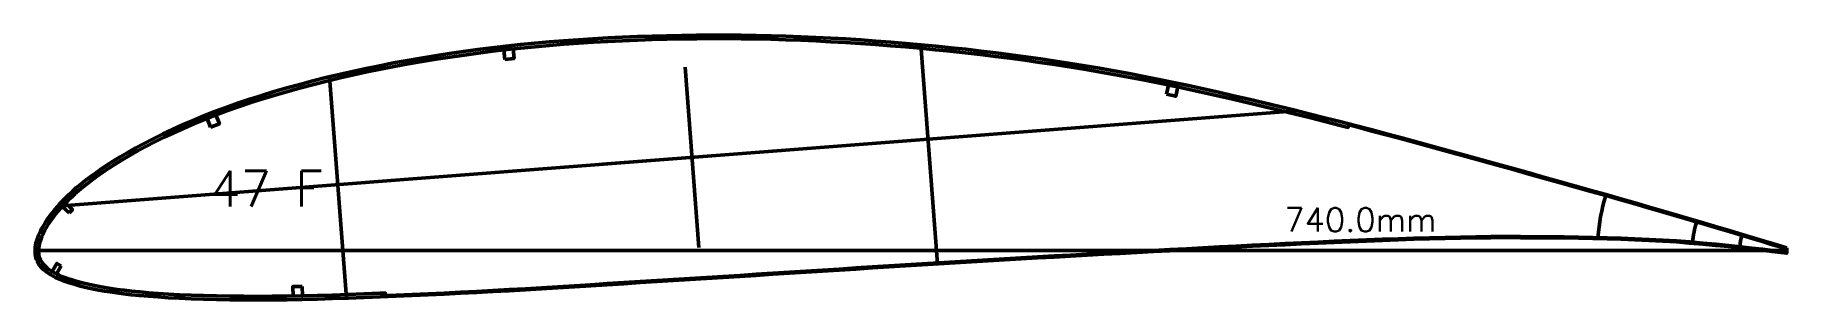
# Model space of a CAD drawing. Header units: metres. Extents: x -405 to 675, y -15418 to 133.
# Drawn here: x -277 to 463, y -9221 to -9109 of the extents above; entities that cross this region are included whole.
import ezdxf
from ezdxf.enums import TextEntityAlignment as Align

# ---------------------------------------------------------------- set-up
doc = ezdxf.new("R2010")
doc.units = ezdxf.units.M
for name, color, linetype, lineweight in [('FoilLayer', 7, 'Continuous', 50), ('RefFoilLayer', 7, 'Continuous', 50), ('StringerLayer', 7, 'Continuous', 50), ('SubLayer', 7, 'Continuous', 50), ('TextLayer', 7, 'Continuous', 50)]:
    doc.layers.add(name, color=color, linetype=linetype, lineweight=lineweight)
doc.styles.add('MSゴシック', font='romans')

msp = doc.modelspace()

# ---------------------------------------------------------------- texts
at = {"layer": 'TextLayer', "style": 'MSゴシック'}
msp.add_text('47 F', height=15, dxfattribs=at).set_placement((-203.5, -9181.32))
msp.add_text('740.0mm', height=10, dxfattribs=at).set_placement((314.5, -9194.99), align=Align.BOTTOM_RIGHT)

# ---------------------------------------------------------------- linework, layer by layer
at = {"layer": 'FoilLayer'}
msp.add_lwpolyline([(462.36, -9199.32), (460.1, -9198.59), (456.46, -9197.5), (452.53, -9196.28), (448.23, -9194.98), (443.54, -9193.59), (438.5, -9192.1), (433.16, -9190.51), (427.58, -9188.86), (421.83, -9187.16), (416.03, -9185.47), (410.19, -9183.8), (404.26, -9182.07), (398.26, -9180.31), (392.17, -9178.56), (385.97, -9176.79), (379.67, -9175.02), (373.25, -9173.21), (366.73, -9171.38), (360.13, -9169.53), (353.49, -9167.67), (346.82, -9165.8), (340.16, -9163.94), (333.49, -9162.09), (326.83, -9160.24), (320.17, -9158.41), (313.53, -9156.59), (306.91, -9154.79), (300.32, -9153.02), (293.75, -9151.26), (287.18, -9149.53), (280.63, -9147.82), (277.39, -9146.98), (277.12, -9148), (273.84, -9147.15), (267.32, -9145.49), (260.82, -9143.86), (254.33, -9142.25), (247.83, -9140.67), (241.34, -9139.12), (234.87, -9137.58), (228.44, -9136.08), (222.06, -9134.61), (215.73, -9133.2), (209.42, -9131.82), (203.14, -9130.5), (196.87, -9129.22), (190.61, -9127.98), (184.37, -9126.78), (178.13, -9125.63), (171.91, -9124.53), (165.68, -9123.47), (159.44, -9122.46), (153.19, -9121.49), (146.94, -9120.56), (140.67, -9119.67), (134.4, -9118.82), (128.13, -9118.02), (121.84, -9117.25), (115.54, -9116.53), (109.23, -9115.86), (102.9, -9115.21), (96.55, -9114.61), (90.21, -9114.04), (83.87, -9113.52), (77.53, -9113.03), (71.2, -9112.59), (64.88, -9112.18), (58.56, -9111.82), (52.25, -9111.5), (45.95, -9111.23), (39.65, -9111), (33.36, -9110.82), (27.08, -9110.67), (20.8, -9110.58), (14.52, -9110.53), (8.25, -9110.52), (1.98, -9110.56), (-4.3, -9110.65), (-10.57, -9110.78), (-16.83, -9110.95), (-23.07, -9111.16), (-29.31, -9111.43), (-35.54, -9111.73), (-41.75, -9112.09), (-47.94, -9112.48), (-54.1, -9112.92), (-60.22, -9113.41), (-66.29, -9113.94), (-72.33, -9114.52), (-78.34, -9115.17), (-84.34, -9115.88), (-90.33, -9116.63), (-96.3, -9117.44), (-102.25, -9118.31), (-108.18, -9119.22), (-114.08, -9120.19), (-119.95, -9121.21), (-125.78, -9122.28), (-131.57, -9123.41), (-137.31, -9124.58), (-143, -9125.82), (-148.65, -9127.1), (-154.23, -9128.45), (-159.78, -9129.85), (-165.28, -9131.31), (-170.7, -9132.8), (-176.02, -9134.33), (-181.23, -9135.91), (-186.33, -9137.53), (-191.31, -9139.2), (-196.19, -9140.93), (-200.96, -9142.71), (-205.62, -9144.54), (-210.16, -9146.4), (-214.57, -9148.3), (-218.83, -9150.23), (-222.95, -9152.17), (-226.89, -9154.12), (-230.65, -9156.05), (-234.21, -9157.95), (-237.56, -9159.83), (-240.7, -9161.67), (-243.63, -9163.48), (-246.37, -9165.25), (-248.92, -9166.96), (-251.28, -9168.62), (-253.47, -9170.22), (-255.49, -9171.77), (-257.35, -9173.25), (-259.07, -9174.69), (-260.65, -9176.09), (-262.11, -9177.44), (-263.46, -9178.75), (-264.71, -9180.01), (-265.86, -9181.22), (-266.92, -9182.4), (-267.91, -9183.54), (-268.81, -9184.64), (-269.64, -9185.71), (-270.41, -9186.75), (-271.12, -9187.76), (-271.77, -9188.74), (-272.37, -9189.69), (-272.92, -9190.64), (-273.42, -9191.54), (-273.88, -9192.4), (-274.27, -9193.24), (-274.63, -9194.09), (-274.96, -9194.93), (-275.24, -9195.7), (-275.47, -9196.44), (-275.65, -9197.19), (-275.79, -9197.94), (-275.9, -9198.66), (-275.97, -9199.35), (-276, -9200.05), (-275.99, -9200.67), (-275.95, -9201.3), (-275.85, -9201.93), (-275.69, -9202.57), (-275.48, -9203.2), (-275.21, -9203.84), (-274.88, -9204.46), (-274.5, -9205.07), (-274.05, -9205.66), (-273.54, -9206.25), (-272.96, -9206.83), (-272.32, -9207.39), (-271.63, -9207.93), (-270.88, -9208.46), (-270.07, -9208.97), (-269.2, -9209.47), (-268.26, -9209.94), (-267.25, -9210.4), (-266.17, -9210.86), (-265.01, -9211.3), (-263.77, -9211.75), (-262.45, -9212.19), (-261.05, -9212.63), (-259.56, -9213.06), (-257.97, -9213.5), (-256.26, -9213.92), (-254.42, -9214.33), (-252.44, -9214.75), (-250.3, -9215.16), (-247.99, -9215.57), (-245.49, -9215.98), (-242.8, -9216.38), (-239.88, -9216.76), (-236.72, -9217.13), (-233.27, -9217.46), (-229.53, -9217.78), (-225.49, -9218.09), (-221.15, -9218.37), (-216.51, -9218.61), (-211.58, -9218.82), (-206.36, -9218.99), (-200.87, -9219.12), (-195.17, -9219.22), (-189.31, -9219.29), (-183.34, -9219.32), (-177.27, -9219.3), (-171.09, -9219.22), (-164.78, -9219.09), (-158.36, -9218.93), (-151.85, -9218.74), (-145.25, -9218.53), (-138.57, -9218.28), (-131.82, -9218.02), (-129.56, -9217.94), (-129.52, -9218.98), (-125, -9218.81), (-118.22, -9218.53), (-111.45, -9218.23), (-104.66, -9217.91), (-97.83, -9217.56), (-90.98, -9217.2), (-84.11, -9216.84), (-77.25, -9216.47), (-70.4, -9216.08), (-63.54, -9215.67), (-56.65, -9215.24), (-49.72, -9214.81), (-42.78, -9214.38), (-35.82, -9213.95), (-28.86, -9213.52), (-21.88, -9213.07), (-14.88, -9212.63), (-7.88, -9212.18), (-0.87, -9211.74), (6.13, -9211.31), (13.14, -9210.87), (20.14, -9210.44), (27.14, -9209.99), (34.14, -9209.54), (41.15, -9209.1), (48.15, -9208.66), (55.16, -9208.22), (62.16, -9207.78), (69.16, -9207.34), (76.17, -9206.89), (83.17, -9206.44), (90.16, -9205.99), (97.15, -9205.55), (104.13, -9205.11), (111.11, -9204.69), (118.09, -9204.26), (125.06, -9203.84), (132.02, -9203.43), (138.98, -9203.03), (145.94, -9202.64), (152.91, -9202.26), (159.9, -9201.88), (166.9, -9201.49), (173.89, -9201.11), (180.89, -9200.72), (187.88, -9200.33), (194.87, -9199.95), (201.86, -9199.58), (208.84, -9199.21), (215.82, -9198.83), (222.79, -9198.46), (229.74, -9198.09), (236.67, -9197.74), (243.61, -9197.4), (250.56, -9197.06), (257.5, -9196.73), (264.4, -9196.4), (271.26, -9196.08), (278.07, -9195.78), (284.85, -9195.51), (291.6, -9195.24), (298.29, -9194.99), (304.91, -9194.78), (311.49, -9194.61), (318.07, -9194.47), (324.61, -9194.35), (331.1, -9194.22), (337.47, -9194.1), (343.72, -9194.06), (349.95, -9194.09), (356.18, -9194.12), (362.34, -9194.14), (368.43, -9194.21), (374.49, -9194.34), (380.53, -9194.48), (386.51, -9194.59), (392.41, -9194.74), (398.28, -9194.99), (404.2, -9195.29), (410.08, -9195.59), (415.81, -9195.91), (421.43, -9196.34), (427.02, -9196.83), (432.51, -9197.35), (437.81, -9197.85), (442.86, -9198.38), (447.64, -9198.91), (452.13, -9199.4), (456.29, -9199.89), (460.13, -9200.35), (462.51, -9200.66)], close=True, dxfattribs=at)
at = {"layer": 'RefFoilLayer'}
msp.add_lwpolyline([(462.5, -9198.89), (460.23, -9198.16), (456.6, -9197.07), (452.66, -9195.85), (448.36, -9194.55), (443.67, -9193.16), (438.63, -9191.67), (433.29, -9190.08), (427.7, -9188.43), (421.96, -9186.73), (416.16, -9185.03), (410.31, -9183.37), (404.39, -9181.64), (398.39, -9179.87), (392.29, -9178.13), (386.09, -9176.36), (379.79, -9174.59), (373.37, -9172.78), (366.85, -9170.95), (360.25, -9169.1), (353.61, -9167.23), (346.94, -9165.37), (340.28, -9163.5), (333.61, -9161.65), (326.95, -9159.81), (320.29, -9157.98), (313.65, -9156.16), (307.03, -9154.36), (300.44, -9152.58), (293.86, -9150.83), (287.29, -9149.09), (280.74, -9147.38), (274.21, -9145.69), (267.69, -9144.03), (261.18, -9142.4), (254.68, -9140.79), (248.18, -9139.21), (241.69, -9137.66), (235.21, -9136.12), (228.78, -9134.61), (222.39, -9133.15), (216.05, -9131.73), (209.73, -9130.36), (203.44, -9129.03), (197.16, -9127.75), (190.9, -9126.51), (184.64, -9125.31), (178.39, -9124.16), (172.16, -9123.05), (165.92, -9121.99), (159.67, -9120.98), (153.41, -9120), (147.15, -9119.07), (140.87, -9118.18), (134.59, -9117.33), (128.31, -9116.53), (122.01, -9115.76), (115.7, -9115.04), (109.38, -9114.36), (103.04, -9113.72), (96.69, -9113.12), (90.34, -9112.55), (83.98, -9112.02), (77.64, -9111.54), (71.3, -9111.09), (64.96, -9110.68), (58.64, -9110.32), (52.32, -9110.01), (46.01, -9109.73), (39.7, -9109.5), (33.4, -9109.32), (27.1, -9109.17), (20.81, -9109.08), (14.53, -9109.03), (8.24, -9109.02), (1.96, -9109.06), (-4.33, -9109.15), (-10.61, -9109.28), (-16.88, -9109.45), (-23.14, -9109.67), (-29.39, -9109.93), (-35.62, -9110.24), (-41.84, -9110.59), (-48.05, -9110.99), (-54.22, -9111.43), (-60.35, -9111.91), (-66.44, -9112.44), (-72.49, -9113.03), (-78.51, -9113.68), (-84.53, -9114.39), (-90.53, -9115.15), (-96.52, -9115.96), (-102.48, -9116.82), (-108.42, -9117.74), (-114.34, -9118.71), (-120.22, -9119.73), (-126.06, -9120.81), (-131.87, -9121.94), (-137.63, -9123.12), (-143.34, -9124.35), (-149, -9125.64), (-154.6, -9126.99), (-160.16, -9128.4), (-165.68, -9129.86), (-171.12, -9131.36), (-176.46, -9132.9), (-181.69, -9134.48), (-186.8, -9136.11), (-191.81, -9137.79), (-196.71, -9139.53), (-201.51, -9141.31), (-206.19, -9143.15), (-210.76, -9145.02), (-215.19, -9146.93), (-219.47, -9148.87), (-223.61, -9150.83), (-227.58, -9152.78), (-231.36, -9154.73), (-234.94, -9156.65), (-238.32, -9158.54), (-241.48, -9160.4), (-244.45, -9162.22), (-247.21, -9164), (-249.78, -9165.73), (-252.17, -9167.41), (-254.38, -9169.03), (-256.43, -9170.59), (-258.32, -9172.11), (-260.06, -9173.57), (-261.67, -9174.99), (-263.15, -9176.36), (-264.52, -9177.69), (-265.8, -9178.98), (-266.97, -9180.22), (-268.06, -9181.42), (-269.07, -9182.59), (-269.99, -9183.72), (-270.85, -9184.82), (-271.64, -9185.89), (-272.37, -9186.93), (-273.05, -9187.95), (-273.66, -9188.94), (-274.23, -9189.9), (-274.75, -9190.84), (-275.23, -9191.76), (-275.66, -9192.66), (-276.03, -9193.55), (-276.37, -9194.41), (-276.67, -9195.26), (-276.93, -9196.09), (-277.12, -9196.92), (-277.27, -9197.72), (-277.39, -9198.51), (-277.47, -9199.29), (-277.5, -9200.05), (-277.49, -9200.79), (-277.43, -9201.55), (-277.3, -9202.3), (-277.11, -9203.06), (-276.85, -9203.81), (-276.53, -9204.54), (-276.14, -9205.27), (-275.69, -9205.97), (-275.17, -9206.66), (-274.59, -9207.32), (-273.95, -9207.95), (-273.25, -9208.57), (-272.49, -9209.16), (-271.68, -9209.73), (-270.81, -9210.28), (-269.88, -9210.81), (-268.89, -9211.31), (-267.83, -9211.79), (-266.7, -9212.26), (-265.51, -9212.72), (-264.25, -9213.17), (-262.9, -9213.62), (-261.47, -9214.07), (-259.95, -9214.51), (-258.33, -9214.95), (-256.59, -9215.38), (-254.72, -9215.8), (-252.72, -9216.22), (-250.56, -9216.63), (-248.23, -9217.05), (-245.72, -9217.46), (-243, -9217.87), (-240.05, -9218.26), (-236.86, -9218.62), (-233.4, -9218.96), (-229.64, -9219.28), (-225.58, -9219.58), (-221.23, -9219.87), (-216.57, -9220.11), (-211.62, -9220.32), (-206.39, -9220.49), (-200.9, -9220.62), (-195.19, -9220.72), (-189.32, -9220.79), (-183.33, -9220.82), (-177.25, -9220.8), (-171.06, -9220.72), (-164.75, -9220.59), (-158.32, -9220.43), (-151.8, -9220.24), (-145.19, -9220.02), (-138.51, -9219.78), (-131.76, -9219.52), (-124.99, -9219.26), (-118.2, -9218.98), (-111.43, -9218.68), (-104.63, -9218.35), (-97.81, -9218.01), (-90.95, -9217.65), (-84.09, -9217.29), (-77.23, -9216.92), (-70.38, -9216.53), (-63.51, -9216.12), (-56.62, -9215.69), (-49.69, -9215.26), (-42.75, -9214.82), (-35.8, -9214.4), (-28.83, -9213.96), (-21.85, -9213.52), (-14.85, -9213.08), (-7.85, -9212.63), (-0.85, -9212.19), (6.16, -9211.76), (13.17, -9211.32), (20.17, -9210.88), (27.17, -9210.44), (34.17, -9209.99), (41.17, -9209.55), (48.18, -9209.1), (55.19, -9208.67), (62.19, -9208.23), (69.19, -9207.79), (76.2, -9207.34), (83.2, -9206.89), (90.19, -9206.44), (97.18, -9206), (104.16, -9205.56), (111.14, -9205.13), (118.12, -9204.71), (125.09, -9204.29), (132.05, -9203.88), (139, -9203.48), (145.96, -9203.09), (152.94, -9202.71), (159.93, -9202.33), (166.92, -9201.94), (173.92, -9201.55), (180.91, -9201.16), (187.9, -9200.78), (194.89, -9200.4), (201.88, -9200.03), (208.87, -9199.66), (215.85, -9199.28), (222.81, -9198.91), (229.76, -9198.54), (236.7, -9198.19), (243.64, -9197.85), (250.58, -9197.51), (257.52, -9197.18), (264.42, -9196.85), (271.28, -9196.53), (278.09, -9196.23), (284.87, -9195.96), (291.62, -9195.69), (298.3, -9195.44), (304.92, -9195.23), (311.5, -9195.06), (318.07, -9194.92), (324.62, -9194.79), (331.11, -9194.67), (337.48, -9194.55), (343.72, -9194.51), (349.95, -9194.54), (356.18, -9194.57), (362.34, -9194.59), (368.42, -9194.66), (374.48, -9194.79), (380.52, -9194.93), (386.5, -9195.04), (392.39, -9195.18), (398.26, -9195.44), (404.17, -9195.74), (410.05, -9196.04), (415.78, -9196.36), (421.39, -9196.79), (426.98, -9197.28), (432.46, -9197.8), (437.77, -9198.3), (442.81, -9198.82), (447.59, -9199.35), (452.07, -9199.85), (456.24, -9200.33), (460.07, -9200.8), (462.45, -9201.11)], close=True, dxfattribs=at)
at = {"layer": 'StringerLayer'}
for points in [[(-79.1, -9119.28), (-75.12, -9118.85), (-75.55, -9114.87), (-79.53, -9115.3), (-79.1, -9119.28)], [(200.41, -9134.01), (204.32, -9134.84), (205.15, -9130.92), (201.23, -9130.1), (200.41, -9134.01)], [(-203.36, -9147.95), (-199.63, -9146.49), (-201.09, -9142.76), (-204.82, -9144.22), (-203.36, -9147.95)], [(-263.09, -9184.12), (-261.72, -9182.67), (-264.62, -9179.92), (-266, -9181.37), (-263.09, -9184.12)], [(-266.53, -9206.38), (-268.27, -9205.4), (-270.24, -9208.88), (-268.49, -9209.86), (-266.53, -9206.38)], [(-164.61, -9215.09), (-168.61, -9215.17), (-168.53, -9219.17), (-164.53, -9219.09), (-164.61, -9215.09)]]:
    msp.add_lwpolyline(points, dxfattribs=at)
at = {"layer": 'SubLayer'}
for p, q in [((96.64, -9113.11), (103.76, -9205.59)), ((-2.93, -9122.57), (2.93, -9198.66)), ((-153.06, -9126.62), (-145.87, -9220.05)), ((255.37, -9140.97), (-267.89, -9181.23)), ((-37.8, -9163.52), (37.8, -9157.71)), ((-277.5, -9200), (462.5, -9200))]:
    msp.add_line(p, q, dxfattribs=at)
for radius, start, end in [(80, 163.1305, 176.07106), (40, 162.40634, 174.90939), (20, 161.31788, 175.25371)]:
    msp.add_arc((462.5, -9200), radius, start, end, dxfattribs=at)

msp.set_redraw_order([(e.dxf.handle, doc.entitydb.next_handle()) for e in msp.query("TEXT MTEXT ATTDEF DIMENSION ARC_DIMENSION")])  # texts and dimensions are drawn at this point

doc.saveas('drawing.dxf')
